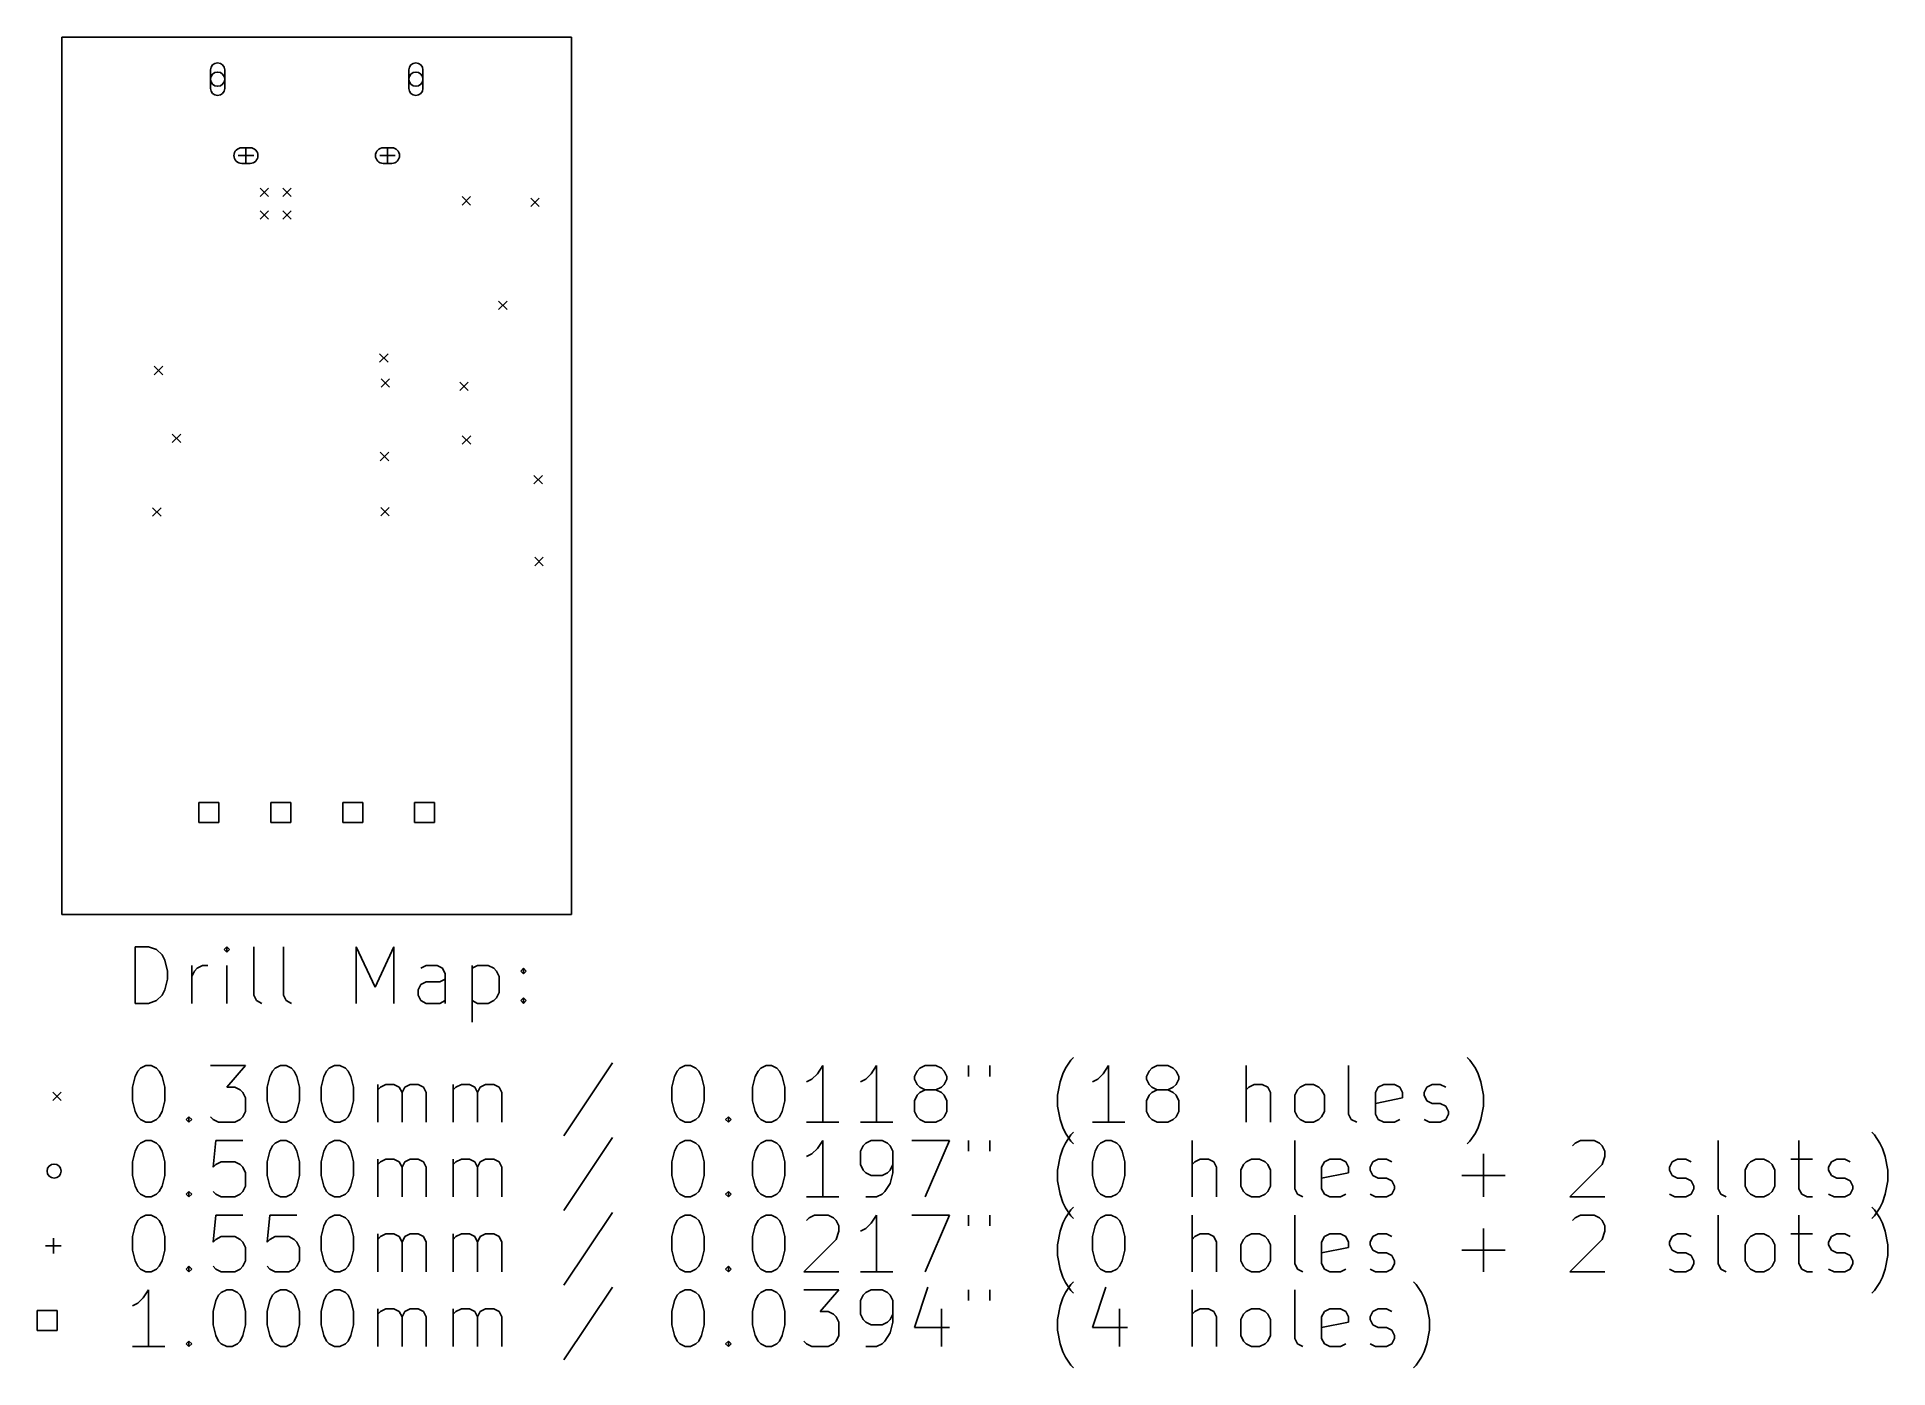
# Model space of a CAD drawing. Extents: x 129.1 to 194.5, y -107 to -60.
import ezdxf

# ---------------------------------------------------------------- set-up
doc = ezdxf.new("R2010")
doc.units = 0
doc.layers.add('BLACK', color=7, linetype='CONTINUOUS')

msp = doc.modelspace()

# ---------------------------------------------------------------- linework, layer by layer
at = {"layer": 'BLACK', "linetype": 'CONTINUOUS'}
for p, q in [((130, -60), (148, -60)), ((130, -91), (130, -60)), ((148, -60), (148, -91)), ((135.25, -61.165), (135.25, -61.815)), ((135.75, -61.815), (135.75, -61.165)), ((142.25, -61.165), (142.25, -61.815)), ((142.75, -61.815), (142.75, -61.165)), ((136.65, -63.915), (136.35, -63.915)), ((136.5, -63.915), (136.5, -64.465)), ((141.65, -63.915), (141.35, -63.915)), ((141.5, -63.915), (141.5, -64.465)), ((136.225, -64.19), (136.775, -64.19)), ((136.35, -64.465), (136.65, -64.465)), ((141.225, -64.19), (141.775, -64.19)), ((141.35, -64.465), (141.65, -64.465)), ((137, -65.34), (137.3, -65.64)), ((137.3, -65.34), (137, -65.64)), ((137.8, -65.34), (138.1, -65.64)), ((138.1, -65.34), (137.8, -65.64)), ((144.13, -65.64), (144.43, -65.94)), ((144.43, -65.64), (144.13, -65.94)), ((146.56, -65.69), (146.86, -65.99)), ((146.86, -65.69), (146.56, -65.99)), ((137, -66.14), (137.3, -66.44)), ((137.3, -66.14), (137, -66.44)), ((137.8, -66.14), (138.1, -66.44)), ((138.1, -66.14), (137.8, -66.44)), ((145.42, -69.33), (145.72, -69.63)), ((145.72, -69.33), (145.42, -69.63)), ((141.22, -71.19), (141.52, -71.49)), ((141.52, -71.19), (141.22, -71.49)), ((133.26, -71.63), (133.56, -71.93)), ((133.56, -71.63), (133.26, -71.93)), ((141.275, -72.075), (141.575, -72.375)), ((141.575, -72.075), (141.275, -72.375)), ((144.05, -72.19), (144.35, -72.49)), ((144.35, -72.19), (144.05, -72.49)), ((133.9, -74.03), (134.2, -74.33)), ((134.2, -74.03), (133.9, -74.33)), ((144.14, -74.09), (144.44, -74.39)), ((144.44, -74.09), (144.14, -74.39)), ((141.24, -74.67), (141.54, -74.97)), ((141.54, -74.67), (141.24, -74.97)), ((146.67, -75.49), (146.97, -75.79)), ((146.97, -75.49), (146.67, -75.79)), ((133.2, -76.63), (133.5, -76.93)), ((133.5, -76.63), (133.2, -76.93)), ((141.26, -76.62), (141.56, -76.92)), ((141.56, -76.62), (141.26, -76.92)), ((146.7, -78.38), (147, -78.68)), ((147, -78.38), (146.7, -78.68)), ((135.543557, -87.046443), (134.836443, -87.046443)), ((134.836443, -87.046443), (134.836443, -87.753557)), ((135.543557, -87.753557), (135.543557, -87.046443)), ((138.083557, -87.046443), (137.376443, -87.046443)), ((137.376443, -87.046443), (137.376443, -87.753557)), ((138.083557, -87.753557), (138.083557, -87.046443)), ((140.623557, -87.046443), (139.916443, -87.046443)), ((139.916443, -87.046443), (139.916443, -87.753557)), ((140.623557, -87.753557), (140.623557, -87.046443)), ((143.163557, -87.046443), (142.456443, -87.046443)), ((142.456443, -87.046443), (142.456443, -87.753557)), ((143.163557, -87.753557), (143.163557, -87.046443)), ((134.836443, -87.753557), (135.543557, -87.753557)), ((137.376443, -87.753557), (138.083557, -87.753557)), ((139.916443, -87.753557), (140.623557, -87.753557)), ((142.456443, -87.753557), (143.163557, -87.753557)), ((148, -91), (130, -91)), ((132.582768, -94.139838), (132.582768, -92.139838)), ((132.582768, -92.139838), (133.058958, -92.139838)), ((133.058958, -92.139838), (133.344673, -92.235076)), ((135.820863, -92.139838), (135.725625, -92.235076)), ((135.916101, -92.235076), (135.820863, -92.139838)), ((135.820863, -92.139838), (135.820863, -92.330314)), ((136.773244, -93.854123), (136.773244, -92.139838)), ((137.820863, -93.854123), (137.820863, -92.139838)), ((140.392292, -94.139838), (140.392292, -92.139838)), ((140.392292, -92.139838), (141.058959, -93.568409)), ((141.058959, -93.568409), (141.725625, -92.139838)), ((141.725625, -92.139838), (141.725625, -94.139838)), ((133.344673, -92.235076), (133.535149, -92.425552)), ((133.535149, -92.425552), (133.630387, -92.616028)), ((133.630387, -92.616028), (133.725625, -92.99698)), ((134.582768, -94.139838), (134.582768, -92.806504)), ((134.773244, -92.901742), (134.96372, -92.806504)), ((134.96372, -92.806504), (135.154197, -92.806504)), ((135.725625, -92.235076), (135.820863, -92.330314)), ((135.820863, -92.330314), (135.916101, -92.235076)), ((135.820863, -94.139838), (135.820863, -92.806504)), ((142.868482, -92.806504), (142.678006, -92.901742)), ((143.249435, -92.806504), (142.868482, -92.806504)), ((143.439911, -92.901742), (143.249435, -92.806504)), ((144.48753, -92.806504), (144.48753, -94.806504)), ((144.48753, -92.901742), (144.678006, -92.806504)), ((144.678006, -92.806504), (145.058959, -92.806504)), ((145.058959, -92.806504), (145.249435, -92.901742)), ((133.725625, -93.282695), (133.630387, -93.663647)), ((133.725625, -92.99698), (133.725625, -93.282695)), ((134.582768, -93.187457), (134.678006, -92.99698)), ((134.678006, -92.99698), (134.773244, -92.901742)), ((142.582768, -93.663647), (142.678006, -93.473171)), ((142.678006, -93.473171), (142.868482, -93.377933)), ((142.868482, -93.377933), (143.344673, -93.377933)), ((143.344673, -93.377933), (143.535149, -93.282695)), ((143.535149, -93.092219), (143.439911, -92.901742)), ((143.535149, -94.139838), (143.535149, -93.092219)), ((145.249435, -92.901742), (145.344673, -92.99698)), ((145.344673, -92.99698), (145.439911, -93.187457)), ((145.439911, -93.187457), (145.439911, -93.758885)), ((146.201816, -92.99698), (146.297054, -92.901742)), ((146.297054, -93.092219), (146.201816, -92.99698)), ((146.297054, -92.901742), (146.392292, -92.99698)), ((146.297054, -92.901742), (146.297054, -93.092219)), ((146.392292, -92.99698), (146.297054, -93.092219)), ((133.344673, -94.0446), (133.058958, -94.139838)), ((133.535149, -93.854123), (133.344673, -94.0446)), ((133.630387, -93.663647), (133.535149, -93.854123)), ((136.868482, -94.0446), (136.773244, -93.854123)), ((137.058958, -94.139838), (136.868482, -94.0446)), ((137.916101, -94.0446), (137.820863, -93.854123)), ((138.106577, -94.139838), (137.916101, -94.0446)), ((142.582768, -93.854123), (142.582768, -93.663647)), ((142.678006, -94.0446), (142.582768, -93.854123)), ((142.868482, -94.139838), (142.678006, -94.0446)), ((143.535149, -94.0446), (143.344673, -94.139838)), ((144.678006, -94.139838), (144.48753, -94.0446)), ((145.249435, -94.0446), (145.058959, -94.139838)), ((145.344673, -93.949361), (145.249435, -94.0446)), ((145.439911, -93.758885), (145.344673, -93.949361)), ((146.201816, -94.0446), (146.297054, -93.949361)), ((146.297054, -94.139838), (146.201816, -94.0446)), ((146.297054, -93.949361), (146.392292, -94.0446)), ((146.297054, -93.949361), (146.297054, -94.139838)), ((146.392292, -94.0446), (146.297054, -94.139838)), ((133.058958, -94.139838), (132.582768, -94.139838)), ((143.344673, -94.139838), (142.868482, -94.139838)), ((145.058959, -94.139838), (144.678006, -94.139838)), ((165.63039, -96.149361), (165.725629, -96.054123)), ((179.72563, -96.149361), (179.630392, -96.054123)), ((132.48753, -97.101742), (132.582768, -96.72079)), ((132.582768, -96.72079), (132.678006, -96.530314)), ((132.678006, -96.530314), (132.773244, -96.435076)), ((132.773244, -96.435076), (132.96372, -96.339838)), ((132.96372, -96.339838), (133.154197, -96.339838)), ((133.154197, -96.339838), (133.344673, -96.435076)), ((133.344673, -96.435076), (133.439911, -96.530314)), ((133.439911, -96.530314), (133.535149, -96.72079)), ((133.535149, -96.72079), (133.630387, -97.101742)), ((135.249435, -96.339838), (136.48753, -96.339838)), ((136.48753, -96.339838), (135.820863, -97.101742)), ((137.249435, -97.101742), (137.344673, -96.72079)), ((137.344673, -96.72079), (137.439911, -96.530314)), ((137.439911, -96.530314), (137.535149, -96.435076)), ((137.535149, -96.435076), (137.725625, -96.339838)), ((137.725625, -96.339838), (137.916102, -96.339838)), ((137.916102, -96.339838), (138.106578, -96.435076)), ((138.106578, -96.435076), (138.201816, -96.530314)), ((138.201816, -96.530314), (138.297054, -96.72079)), ((138.297054, -96.72079), (138.392292, -97.101742)), ((139.154197, -97.101742), (139.249435, -96.72079)), ((139.249435, -96.72079), (139.344673, -96.530314)), ((139.344673, -96.530314), (139.439911, -96.435076)), ((139.439911, -96.435076), (139.630387, -96.339838)), ((139.630387, -96.339838), (139.820864, -96.339838)), ((139.820864, -96.339838), (140.01134, -96.435076)), ((140.01134, -96.435076), (140.106578, -96.530314)), ((140.106578, -96.530314), (140.201816, -96.72079)), ((140.201816, -96.72079), (140.297054, -97.101742)), ((149.439912, -96.2446), (147.725627, -98.816028)), ((151.535151, -97.101742), (151.630389, -96.72079)), ((151.630389, -96.72079), (151.725627, -96.530314)), ((151.725627, -96.530314), (151.820865, -96.435076)), ((151.820865, -96.435076), (152.011341, -96.339838)), ((152.011341, -96.339838), (152.201818, -96.339838)), ((152.201818, -96.339838), (152.392294, -96.435076)), ((152.392294, -96.435076), (152.487532, -96.530314)), ((152.487532, -96.530314), (152.58277, -96.72079)), ((152.58277, -96.72079), (152.678008, -97.101742)), ((154.392294, -97.101742), (154.487532, -96.72079)), ((154.487532, -96.72079), (154.58277, -96.530314)), ((154.58277, -96.530314), (154.678008, -96.435076)), ((154.678008, -96.435076), (154.868484, -96.339838)), ((154.868484, -96.339838), (155.058961, -96.339838)), ((155.058961, -96.339838), (155.249437, -96.435076)), ((155.249437, -96.435076), (155.344675, -96.530314)), ((155.344675, -96.530314), (155.439913, -96.72079)), ((155.439913, -96.72079), (155.535151, -97.101742)), ((156.678008, -96.625552), (156.487532, -96.816028)), ((156.868484, -96.339838), (156.678008, -96.625552)), ((156.868484, -98.339838), (156.868484, -96.339838)), ((158.58277, -96.625552), (158.392294, -96.816028)), ((158.773246, -96.339838), (158.58277, -96.625552)), ((158.773246, -98.339838), (158.773246, -96.339838)), ((160.10658, -96.72079), (160.201818, -96.530314)), ((160.10658, -96.816028), (160.10658, -96.72079)), ((160.201818, -96.530314), (160.297056, -96.435076)), ((160.297056, -96.435076), (160.487532, -96.339838)), ((160.487532, -96.339838), (160.868485, -96.339838)), ((160.868485, -96.339838), (161.058961, -96.435076)), ((161.058961, -96.435076), (161.154199, -96.530314)), ((161.154199, -96.530314), (161.249437, -96.72079)), ((161.249437, -96.72079), (161.249437, -96.816028)), ((162.011342, -96.339838), (162.011342, -96.72079)), ((162.773247, -96.339838), (162.773247, -96.72079)), ((165.249438, -96.911266), (165.344676, -96.625552)), ((165.344676, -96.625552), (165.439914, -96.435076)), ((165.439914, -96.435076), (165.63039, -96.149361)), ((166.773247, -96.625552), (166.582771, -96.816028)), ((166.963723, -96.339838), (166.773247, -96.625552)), ((166.963723, -98.339838), (166.963723, -96.339838)), ((168.297057, -96.72079), (168.392295, -96.530314)), ((168.297057, -96.816028), (168.297057, -96.72079)), ((168.392295, -96.530314), (168.487533, -96.435076)), ((168.487533, -96.435076), (168.678009, -96.339838)), ((168.678009, -96.339838), (169.058962, -96.339838)), ((169.058962, -96.339838), (169.249438, -96.435076)), ((169.249438, -96.435076), (169.344676, -96.530314)), ((169.344676, -96.530314), (169.439914, -96.72079)), ((169.439914, -96.72079), (169.439914, -96.816028)), ((171.820867, -98.339838), (171.820867, -96.339838)), ((175.439915, -98.054123), (175.439915, -96.339838)), ((179.916106, -96.435076), (179.72563, -96.149361)), ((180.011344, -96.625552), (179.916106, -96.435076)), ((180.106582, -96.911266), (180.011344, -96.625552)), ((129.675, -97.275), (129.975, -97.575)), ((129.975, -97.275), (129.675, -97.575)), ((132.48753, -97.577933), (132.48753, -97.101742)), ((133.630387, -97.101742), (133.630387, -97.577933)), ((135.820863, -97.101742), (136.106578, -97.101742)), ((136.106578, -97.101742), (136.297054, -97.19698)), ((136.297054, -97.19698), (136.392292, -97.292219)), ((136.392292, -97.292219), (136.48753, -97.482695)), ((137.249435, -97.577933), (137.249435, -97.101742)), ((138.392292, -97.101742), (138.392292, -97.577933)), ((139.154197, -97.577933), (139.154197, -97.101742)), ((140.297054, -97.101742), (140.297054, -97.577933)), ((141.154197, -98.339838), (141.154197, -97.006504)), ((141.154197, -97.19698), (141.249435, -97.101742)), ((141.249435, -97.101742), (141.439911, -97.006504)), ((141.439911, -97.006504), (141.725626, -97.006504)), ((141.725626, -97.006504), (141.916102, -97.101742)), ((141.916102, -97.101742), (142.01134, -97.292219)), ((142.01134, -97.292219), (142.106578, -97.101742)), ((142.01134, -97.292219), (142.01134, -98.339838)), ((142.106578, -97.101742), (142.297054, -97.006504)), ((142.297054, -97.006504), (142.582768, -97.006504)), ((142.582768, -97.006504), (142.773245, -97.101742)), ((142.773245, -97.101742), (142.868483, -97.292219)), ((142.868483, -97.292219), (142.868483, -98.339838)), ((143.820864, -98.339838), (143.820864, -97.006504)), ((143.820864, -97.19698), (143.916102, -97.101742)), ((143.916102, -97.101742), (144.106578, -97.006504)), ((144.106578, -97.006504), (144.392293, -97.006504)), ((144.392293, -97.006504), (144.582769, -97.101742)), ((144.582769, -97.101742), (144.678007, -97.292219)), ((144.678007, -97.292219), (144.773245, -97.101742)), ((144.678007, -97.292219), (144.678007, -98.339838)), ((144.773245, -97.101742), (144.963721, -97.006504)), ((144.963721, -97.006504), (145.249435, -97.006504)), ((145.249435, -97.006504), (145.439912, -97.101742)), ((145.439912, -97.101742), (145.53515, -97.292219)), ((145.53515, -97.292219), (145.53515, -98.339838)), ((151.535151, -97.577933), (151.535151, -97.101742)), ((152.678008, -97.101742), (152.678008, -97.577933)), ((154.392294, -97.577933), (154.392294, -97.101742)), ((155.535151, -97.101742), (155.535151, -97.577933)), ((156.487532, -96.816028), (156.297056, -96.911266)), ((158.392294, -96.816028), (158.201818, -96.911266)), ((160.201818, -97.006504), (160.10658, -96.816028)), ((160.201818, -97.387457), (160.10658, -97.577933)), ((160.297056, -97.101742), (160.201818, -97.006504)), ((160.297056, -97.292219), (160.201818, -97.387457)), ((160.487532, -97.19698), (160.297056, -97.101742)), ((160.487532, -97.19698), (160.297056, -97.292219)), ((160.868485, -97.19698), (160.487532, -97.19698)), ((161.058961, -97.101742), (160.868485, -97.19698)), ((161.058961, -97.292219), (160.868485, -97.19698)), ((161.154199, -97.006504), (161.058961, -97.101742)), ((161.154199, -97.387457), (161.058961, -97.292219)), ((161.249437, -96.816028), (161.154199, -97.006504)), ((161.249437, -97.577933), (161.154199, -97.387457)), ((165.1542, -97.387457), (165.249438, -96.911266)), ((165.1542, -97.768409), (165.1542, -97.387457)), ((166.582771, -96.816028), (166.392295, -96.911266)), ((168.392295, -97.006504), (168.297057, -96.816028)), ((168.392295, -97.387457), (168.297057, -97.577933)), ((168.487533, -97.101742), (168.392295, -97.006504)), ((168.487533, -97.292219), (168.392295, -97.387457)), ((168.678009, -97.19698), (168.487533, -97.101742)), ((168.678009, -97.19698), (168.487533, -97.292219)), ((169.058962, -97.19698), (168.678009, -97.19698)), ((169.249438, -97.101742), (169.058962, -97.19698)), ((169.249438, -97.292219), (169.058962, -97.19698)), ((169.344676, -97.006504), (169.249438, -97.101742)), ((169.344676, -97.387457), (169.249438, -97.292219)), ((169.439914, -96.816028), (169.344676, -97.006504)), ((169.439914, -97.577933), (169.344676, -97.387457)), ((171.916105, -97.101742), (171.820867, -97.19698)), ((172.106581, -97.006504), (171.916105, -97.101742)), ((172.392296, -97.006504), (172.106581, -97.006504)), ((172.582772, -97.101742), (172.392296, -97.006504)), ((172.67801, -97.292219), (172.582772, -97.101742)), ((172.67801, -98.339838), (172.67801, -97.292219)), ((173.535153, -97.387457), (173.630391, -97.19698)), ((173.535153, -97.958885), (173.535153, -97.387457)), ((173.630391, -97.19698), (173.725629, -97.101742)), ((173.725629, -97.101742), (173.916105, -97.006504)), ((173.916105, -97.006504), (174.20182, -97.006504)), ((174.20182, -97.006504), (174.392296, -97.101742)), ((174.392296, -97.101742), (174.487534, -97.19698)), ((174.487534, -97.19698), (174.582772, -97.387457)), ((174.582772, -97.387457), (174.582772, -97.958885)), ((176.392296, -97.292219), (176.487534, -97.101742)), ((176.392296, -98.054123), (176.392296, -97.292219)), ((176.487534, -97.101742), (176.67801, -97.006504)), ((176.67801, -97.006504), (177.058963, -97.006504)), ((177.058963, -97.006504), (177.249439, -97.101742)), ((177.249439, -97.101742), (177.344677, -97.292219)), ((177.344677, -97.292219), (177.344677, -97.482695)), ((178.106582, -97.292219), (178.20182, -97.101742)), ((178.106582, -97.387457), (178.106582, -97.292219)), ((178.20182, -97.577933), (178.106582, -97.387457)), ((178.20182, -97.101742), (178.392296, -97.006504)), ((178.392296, -97.006504), (178.67801, -97.006504)), ((178.67801, -97.006504), (178.868487, -97.101742)), ((180.20182, -97.387457), (180.106582, -96.911266)), ((180.20182, -97.768409), (180.20182, -97.387457)), ((132.582768, -97.958885), (132.48753, -97.577933)), ((132.678006, -98.149361), (132.582768, -97.958885)), ((133.535149, -97.958885), (133.439911, -98.149361)), ((133.630387, -97.577933), (133.535149, -97.958885)), ((136.48753, -97.958885), (136.392292, -98.149361)), ((136.48753, -97.482695), (136.48753, -97.958885)), ((137.344673, -97.958885), (137.249435, -97.577933)), ((137.439911, -98.149361), (137.344673, -97.958885)), ((138.297054, -97.958885), (138.201816, -98.149361)), ((138.392292, -97.577933), (138.297054, -97.958885)), ((139.249435, -97.958885), (139.154197, -97.577933)), ((139.344673, -98.149361), (139.249435, -97.958885)), ((140.201816, -97.958885), (140.106578, -98.149361)), ((140.297054, -97.577933), (140.201816, -97.958885)), ((151.630389, -97.958885), (151.535151, -97.577933)), ((151.725627, -98.149361), (151.630389, -97.958885)), ((152.58277, -97.958885), (152.487532, -98.149361)), ((152.678008, -97.577933), (152.58277, -97.958885)), ((154.487532, -97.958885), (154.392294, -97.577933)), ((154.58277, -98.149361), (154.487532, -97.958885)), ((155.439913, -97.958885), (155.344675, -98.149361)), ((155.535151, -97.577933), (155.439913, -97.958885)), ((160.10658, -97.577933), (160.10658, -97.958885)), ((160.10658, -97.958885), (160.201818, -98.149361)), ((161.154199, -98.149361), (161.249437, -97.958885)), ((161.249437, -97.958885), (161.249437, -97.577933)), ((165.249438, -98.2446), (165.1542, -97.768409)), ((168.297057, -97.577933), (168.297057, -97.958885)), ((168.297057, -97.958885), (168.392295, -98.149361)), ((169.344676, -98.149361), (169.439914, -97.958885)), ((169.439914, -97.958885), (169.439914, -97.577933)), ((173.630391, -98.149361), (173.535153, -97.958885)), ((174.582772, -97.958885), (174.487534, -98.149361)), ((177.344677, -97.482695), (176.392296, -97.673171)), ((178.392296, -97.673171), (178.20182, -97.577933)), ((178.67801, -97.673171), (178.392296, -97.673171)), ((178.868487, -97.768409), (178.67801, -97.673171)), ((178.963725, -97.958885), (178.868487, -97.768409)), ((178.963725, -98.054123), (178.963725, -97.958885)), ((180.106582, -98.2446), (180.20182, -97.768409)), ((132.773244, -98.2446), (132.678006, -98.149361)), ((132.96372, -98.339838), (132.773244, -98.2446)), ((133.154197, -98.339838), (132.96372, -98.339838)), ((133.344673, -98.2446), (133.154197, -98.339838)), ((133.439911, -98.149361), (133.344673, -98.2446)), ((134.392292, -98.2446), (134.48753, -98.149361)), ((134.48753, -98.339838), (134.392292, -98.2446)), ((134.48753, -98.149361), (134.582768, -98.2446)), ((134.48753, -98.149361), (134.48753, -98.339838)), ((134.582768, -98.2446), (134.48753, -98.339838)), ((135.344673, -98.2446), (135.249435, -98.149361)), ((135.535149, -98.339838), (135.344673, -98.2446)), ((136.106578, -98.339838), (135.535149, -98.339838)), ((136.297054, -98.2446), (136.106578, -98.339838)), ((136.392292, -98.149361), (136.297054, -98.2446)), ((137.535149, -98.2446), (137.439911, -98.149361)), ((137.725625, -98.339838), (137.535149, -98.2446)), ((137.916102, -98.339838), (137.725625, -98.339838)), ((138.106578, -98.2446), (137.916102, -98.339838)), ((138.201816, -98.149361), (138.106578, -98.2446)), ((139.439911, -98.2446), (139.344673, -98.149361)), ((139.630387, -98.339838), (139.439911, -98.2446)), ((139.820864, -98.339838), (139.630387, -98.339838)), ((140.01134, -98.2446), (139.820864, -98.339838)), ((140.106578, -98.149361), (140.01134, -98.2446)), ((151.820865, -98.2446), (151.725627, -98.149361)), ((152.011341, -98.339838), (151.820865, -98.2446)), ((152.201818, -98.339838), (152.011341, -98.339838)), ((152.392294, -98.2446), (152.201818, -98.339838)), ((152.487532, -98.149361), (152.392294, -98.2446)), ((153.439913, -98.2446), (153.535151, -98.149361)), ((153.535151, -98.339838), (153.439913, -98.2446)), ((153.535151, -98.149361), (153.630389, -98.2446)), ((153.535151, -98.149361), (153.535151, -98.339838)), ((153.630389, -98.2446), (153.535151, -98.339838)), ((154.678008, -98.2446), (154.58277, -98.149361)), ((154.868484, -98.339838), (154.678008, -98.2446)), ((155.058961, -98.339838), (154.868484, -98.339838)), ((155.249437, -98.2446), (155.058961, -98.339838)), ((155.344675, -98.149361), (155.249437, -98.2446)), ((157.439913, -98.339838), (156.297056, -98.339838)), ((159.344675, -98.339838), (158.201818, -98.339838)), ((160.201818, -98.149361), (160.297056, -98.2446)), ((160.297056, -98.2446), (160.487532, -98.339838)), ((160.487532, -98.339838), (160.868485, -98.339838)), ((160.868485, -98.339838), (161.058961, -98.2446)), ((161.058961, -98.2446), (161.154199, -98.149361)), ((165.344676, -98.530314), (165.249438, -98.2446)), ((165.439914, -98.72079), (165.344676, -98.530314)), ((165.63039, -98.789361), (165.725629, -98.694123)), ((167.535152, -98.339838), (166.392295, -98.339838)), ((168.392295, -98.149361), (168.487533, -98.2446)), ((168.487533, -98.2446), (168.678009, -98.339838)), ((168.678009, -98.339838), (169.058962, -98.339838)), ((169.058962, -98.339838), (169.249438, -98.2446)), ((169.249438, -98.2446), (169.344676, -98.149361)), ((173.725629, -98.2446), (173.630391, -98.149361)), ((173.916105, -98.339838), (173.725629, -98.2446)), ((174.20182, -98.339838), (173.916105, -98.339838)), ((174.392296, -98.2446), (174.20182, -98.339838)), ((174.487534, -98.149361), (174.392296, -98.2446)), ((175.535153, -98.2446), (175.439915, -98.054123)), ((175.725629, -98.339838), (175.535153, -98.2446)), ((176.487534, -98.2446), (176.392296, -98.054123)), ((176.67801, -98.339838), (176.487534, -98.2446)), ((177.058963, -98.339838), (176.67801, -98.339838)), ((177.249439, -98.2446), (177.058963, -98.339838)), ((178.106582, -98.2446), (178.297058, -98.339838)), ((178.297058, -98.339838), (178.67801, -98.339838)), ((178.67801, -98.339838), (178.868487, -98.2446)), ((178.868487, -98.2446), (178.963725, -98.054123)), ((179.916106, -98.72079), (180.011344, -98.530314)), ((180.011344, -98.530314), (180.106582, -98.2446)), ((194.011346, -98.789361), (193.916108, -98.694123)), ((132.582768, -99.36079), (132.678006, -99.170314)), ((132.678006, -99.170314), (132.773244, -99.075076)), ((132.773244, -99.075076), (132.96372, -98.979838)), ((132.96372, -98.979838), (133.154197, -98.979838)), ((133.154197, -98.979838), (133.344673, -99.075076)), ((133.344673, -99.075076), (133.439911, -99.170314)), ((133.439911, -99.170314), (133.535149, -99.36079)), ((135.439911, -98.979838), (135.344673, -99.932219)), ((136.392292, -98.979838), (135.439911, -98.979838)), ((137.344673, -99.36079), (137.439911, -99.170314)), ((137.439911, -99.170314), (137.535149, -99.075076)), ((137.535149, -99.075076), (137.725625, -98.979838)), ((137.725625, -98.979838), (137.916102, -98.979838)), ((137.916102, -98.979838), (138.106578, -99.075076)), ((138.106578, -99.075076), (138.201816, -99.170314)), ((138.201816, -99.170314), (138.297054, -99.36079)), ((139.249435, -99.36079), (139.344673, -99.170314)), ((139.344673, -99.170314), (139.439911, -99.075076)), ((139.439911, -99.075076), (139.630387, -98.979838)), ((139.630387, -98.979838), (139.820864, -98.979838)), ((139.820864, -98.979838), (140.01134, -99.075076)), ((140.01134, -99.075076), (140.106578, -99.170314)), ((140.106578, -99.170314), (140.201816, -99.36079)), ((149.439912, -98.8846), (147.725627, -101.456028)), ((151.630389, -99.36079), (151.725627, -99.170314)), ((151.725627, -99.170314), (151.820865, -99.075076)), ((151.820865, -99.075076), (152.011341, -98.979838)), ((152.011341, -98.979838), (152.201818, -98.979838)), ((152.201818, -98.979838), (152.392294, -99.075076)), ((152.392294, -99.075076), (152.487532, -99.170314)), ((152.487532, -99.170314), (152.58277, -99.36079)), ((154.487532, -99.36079), (154.58277, -99.170314)), ((154.58277, -99.170314), (154.678008, -99.075076)), ((154.678008, -99.075076), (154.868484, -98.979838)), ((154.868484, -98.979838), (155.058961, -98.979838)), ((155.058961, -98.979838), (155.249437, -99.075076)), ((155.249437, -99.075076), (155.344675, -99.170314)), ((155.344675, -99.170314), (155.439913, -99.36079)), ((156.678008, -99.265552), (156.487532, -99.456028)), ((156.868484, -98.979838), (156.678008, -99.265552)), ((156.868484, -100.979838), (156.868484, -98.979838)), ((158.297056, -99.170314), (158.201818, -99.36079)), ((158.392294, -99.075076), (158.297056, -99.170314)), ((158.58277, -98.979838), (158.392294, -99.075076)), ((158.963723, -98.979838), (158.58277, -98.979838)), ((159.154199, -99.075076), (158.963723, -98.979838)), ((159.249437, -99.170314), (159.154199, -99.075076)), ((159.344675, -99.36079), (159.249437, -99.170314)), ((160.011342, -98.979838), (161.344675, -98.979838)), ((161.344675, -98.979838), (160.487532, -100.979838)), ((162.011342, -98.979838), (162.011342, -99.36079)), ((162.773247, -98.979838), (162.773247, -99.36079)), ((165.249438, -99.551266), (165.344676, -99.265552)), ((165.344676, -99.265552), (165.439914, -99.075076)), ((165.63039, -99.006504), (165.439914, -98.72079)), ((165.439914, -99.075076), (165.63039, -98.789361)), ((165.725629, -99.101742), (165.63039, -99.006504)), ((166.487533, -99.36079), (166.582771, -99.170314)), ((166.582771, -99.170314), (166.678009, -99.075076)), ((166.678009, -99.075076), (166.868485, -98.979838)), ((166.868485, -98.979838), (167.058962, -98.979838)), ((167.058962, -98.979838), (167.249438, -99.075076)), ((167.249438, -99.075076), (167.344676, -99.170314)), ((167.344676, -99.170314), (167.439914, -99.36079)), ((169.916105, -100.979838), (169.916105, -98.979838)), ((173.535153, -100.694123), (173.535153, -98.979838)), ((179.630392, -99.101742), (179.72563, -99.006504)), ((179.72563, -99.006504), (179.916106, -98.72079)), ((183.344678, -99.170314), (183.439916, -99.075076)), ((183.439916, -99.075076), (183.630392, -98.979838)), ((183.630392, -98.979838), (184.106583, -98.979838)), ((184.106583, -98.979838), (184.297059, -99.075076)), ((184.297059, -99.075076), (184.392297, -99.170314)), ((184.392297, -99.170314), (184.487535, -99.36079)), ((188.487536, -100.694123), (188.487536, -98.979838)), ((191.344679, -98.979838), (191.344679, -100.694123)), ((194.201822, -99.075076), (194.011346, -98.789361)), ((194.29706, -99.265552), (194.201822, -99.075076)), ((194.392298, -99.551266), (194.29706, -99.265552)), ((132.48753, -99.741742), (132.582768, -99.36079)), ((132.48753, -100.217933), (132.48753, -99.741742)), ((133.535149, -99.36079), (133.630387, -99.741742)), ((133.630387, -99.741742), (133.630387, -100.217933)), ((135.344673, -99.932219), (135.439911, -99.83698)), ((135.439911, -99.83698), (135.630387, -99.741742)), ((135.630387, -99.741742), (136.106578, -99.741742)), ((136.106578, -99.741742), (136.297054, -99.83698)), ((136.297054, -99.83698), (136.392292, -99.932219)), ((136.392292, -99.932219), (136.48753, -100.122695)), ((137.249435, -99.741742), (137.344673, -99.36079)), ((137.249435, -100.217933), (137.249435, -99.741742)), ((138.297054, -99.36079), (138.392292, -99.741742)), ((138.392292, -99.741742), (138.392292, -100.217933)), ((139.154197, -99.741742), (139.249435, -99.36079)), ((139.154197, -100.217933), (139.154197, -99.741742)), ((140.201816, -99.36079), (140.297054, -99.741742)), ((140.297054, -99.741742), (140.297054, -100.217933)), ((141.154197, -100.979838), (141.154197, -99.646504)), ((141.154197, -99.83698), (141.249435, -99.741742)), ((141.249435, -99.741742), (141.439911, -99.646504)), ((141.439911, -99.646504), (141.725626, -99.646504)), ((141.725626, -99.646504), (141.916102, -99.741742)), ((141.916102, -99.741742), (142.01134, -99.932219)), ((142.01134, -99.932219), (142.106578, -99.741742)), ((142.01134, -99.932219), (142.01134, -100.979838)), ((142.106578, -99.741742), (142.297054, -99.646504)), ((142.297054, -99.646504), (142.582768, -99.646504)), ((142.582768, -99.646504), (142.773245, -99.741742)), ((142.773245, -99.741742), (142.868483, -99.932219)), ((142.868483, -99.932219), (142.868483, -100.979838)), ((143.820864, -100.979838), (143.820864, -99.646504)), ((143.820864, -99.83698), (143.916102, -99.741742)), ((143.916102, -99.741742), (144.106578, -99.646504)), ((144.106578, -99.646504), (144.392293, -99.646504)), ((144.392293, -99.646504), (144.582769, -99.741742)), ((144.582769, -99.741742), (144.678007, -99.932219)), ((144.678007, -99.932219), (144.773245, -99.741742)), ((144.678007, -99.932219), (144.678007, -100.979838)), ((144.773245, -99.741742), (144.963721, -99.646504)), ((144.963721, -99.646504), (145.249435, -99.646504)), ((145.249435, -99.646504), (145.439912, -99.741742)), ((145.439912, -99.741742), (145.53515, -99.932219)), ((145.53515, -99.932219), (145.53515, -100.979838)), ((151.535151, -99.741742), (151.630389, -99.36079)), ((151.535151, -100.217933), (151.535151, -99.741742)), ((152.58277, -99.36079), (152.678008, -99.741742)), ((152.678008, -99.741742), (152.678008, -100.217933)), ((154.392294, -99.741742), (154.487532, -99.36079)), ((154.392294, -100.217933), (154.392294, -99.741742)), ((155.439913, -99.36079), (155.535151, -99.741742)), ((155.535151, -99.741742), (155.535151, -100.217933)), ((156.487532, -99.456028), (156.297056, -99.551266)), ((158.201818, -99.36079), (158.201818, -99.83698)), ((158.201818, -99.83698), (158.297056, -100.027457)), ((159.249437, -100.027457), (159.344675, -99.83698)), ((159.344675, -100.122695), (159.344675, -99.36079)), ((165.1542, -100.027457), (165.249438, -99.551266)), ((166.392295, -99.741742), (166.487533, -99.36079)), ((166.392295, -100.217933), (166.392295, -99.741742)), ((167.439914, -99.36079), (167.535152, -99.741742)), ((167.535152, -99.741742), (167.535152, -100.217933)), ((170.011343, -99.741742), (169.916105, -99.83698)), ((170.201819, -99.646504), (170.011343, -99.741742)), ((170.487534, -99.646504), (170.201819, -99.646504)), ((170.67801, -99.741742), (170.487534, -99.646504)), ((170.773248, -99.932219), (170.67801, -99.741742)), ((170.773248, -100.979838), (170.773248, -99.932219)), ((171.630391, -100.027457), (171.725629, -99.83698)), ((171.725629, -99.83698), (171.820867, -99.741742)), ((171.820867, -99.741742), (172.011343, -99.646504)), ((172.011343, -99.646504), (172.297058, -99.646504)), ((172.297058, -99.646504), (172.487534, -99.741742)), ((172.487534, -99.741742), (172.582772, -99.83698)), ((172.582772, -99.83698), (172.67801, -100.027457)), ((174.487534, -99.932219), (174.582772, -99.741742)), ((174.487534, -100.694123), (174.487534, -99.932219)), ((174.582772, -99.741742), (174.773248, -99.646504)), ((174.773248, -99.646504), (175.154201, -99.646504)), ((175.154201, -99.646504), (175.344677, -99.741742)), ((175.344677, -99.741742), (175.439915, -99.932219)), ((175.439915, -99.932219), (175.439915, -100.122695)), ((176.20182, -99.932219), (176.297058, -99.741742)), ((176.20182, -100.027457), (176.20182, -99.932219)), ((176.297058, -99.741742), (176.487534, -99.646504)), ((176.487534, -99.646504), (176.773248, -99.646504)), ((176.773248, -99.646504), (176.963725, -99.741742)), ((180.201821, -100.979838), (180.201821, -99.456028)), ((184.392297, -99.83698), (183.24944, -100.979838)), ((184.487535, -99.551266), (184.392297, -99.83698)), ((184.487535, -99.36079), (184.487535, -99.551266)), ((186.77325, -99.932219), (186.868488, -99.741742)), ((186.77325, -100.027457), (186.77325, -99.932219)), ((186.868488, -99.741742), (187.058964, -99.646504)), ((187.058964, -99.646504), (187.344678, -99.646504)), ((187.344678, -99.646504), (187.535155, -99.741742)), ((189.439917, -100.027457), (189.535155, -99.83698)), ((189.535155, -99.83698), (189.630393, -99.741742)), ((189.630393, -99.741742), (189.820869, -99.646504)), ((189.820869, -99.646504), (190.106584, -99.646504)), ((190.106584, -99.646504), (190.29706, -99.741742)), ((190.29706, -99.741742), (190.392298, -99.83698)), ((190.392298, -99.83698), (190.487536, -100.027457)), ((191.058965, -99.646504), (191.820869, -99.646504)), ((192.392298, -99.932219), (192.487536, -99.741742)), ((192.392298, -100.027457), (192.392298, -99.932219)), ((192.487536, -99.741742), (192.678012, -99.646504)), ((192.678012, -99.646504), (192.963726, -99.646504)), ((192.963726, -99.646504), (193.154203, -99.741742)), ((194.487536, -100.027457), (194.392298, -99.551266)), ((132.582768, -100.598885), (132.48753, -100.217933)), ((132.678006, -100.789361), (132.582768, -100.598885)), ((133.535149, -100.598885), (133.439911, -100.789361)), ((133.630387, -100.217933), (133.535149, -100.598885)), ((136.48753, -100.598885), (136.392292, -100.789361)), ((136.48753, -100.122695), (136.48753, -100.598885)), ((137.344673, -100.598885), (137.249435, -100.217933)), ((137.439911, -100.789361), (137.344673, -100.598885)), ((138.297054, -100.598885), (138.201816, -100.789361)), ((138.392292, -100.217933), (138.297054, -100.598885)), ((139.249435, -100.598885), (139.154197, -100.217933)), ((139.344673, -100.789361), (139.249435, -100.598885)), ((140.201816, -100.598885), (140.106578, -100.789361)), ((140.297054, -100.217933), (140.201816, -100.598885)), ((151.630389, -100.598885), (151.535151, -100.217933)), ((151.725627, -100.789361), (151.630389, -100.598885)), ((152.58277, -100.598885), (152.487532, -100.789361)), ((152.678008, -100.217933), (152.58277, -100.598885)), ((154.487532, -100.598885), (154.392294, -100.217933)), ((154.58277, -100.789361), (154.487532, -100.598885)), ((155.439913, -100.598885), (155.344675, -100.789361)), ((155.535151, -100.217933), (155.439913, -100.598885)), ((158.297056, -100.027457), (158.392294, -100.122695)), ((158.392294, -100.122695), (158.58277, -100.217933)), ((158.58277, -100.217933), (158.963723, -100.217933)), ((158.963723, -100.217933), (159.154199, -100.122695)), ((159.058961, -100.789361), (159.249437, -100.503647)), ((159.154199, -100.122695), (159.249437, -100.027457)), ((159.249437, -100.503647), (159.344675, -100.122695)), ((165.1542, -100.408409), (165.1542, -100.027457)), ((165.249438, -100.8846), (165.1542, -100.408409)), ((166.487533, -100.598885), (166.392295, -100.217933)), ((166.582771, -100.789361), (166.487533, -100.598885)), ((167.439914, -100.598885), (167.344676, -100.789361)), ((167.535152, -100.217933), (167.439914, -100.598885)), ((171.630391, -100.598885), (171.630391, -100.027457)), ((171.725629, -100.789361), (171.630391, -100.598885)), ((172.67801, -100.598885), (172.582772, -100.789361)), ((172.67801, -100.027457), (172.67801, -100.598885)), ((175.439915, -100.122695), (174.487534, -100.313171)), ((176.297058, -100.217933), (176.20182, -100.027457)), ((176.487534, -100.313171), (176.297058, -100.217933)), ((176.773248, -100.313171), (176.487534, -100.313171)), ((176.963725, -100.408409), (176.773248, -100.313171)), ((177.058963, -100.598885), (176.963725, -100.408409)), ((177.058963, -100.694123), (177.058963, -100.598885)), ((179.439916, -100.217933), (180.963726, -100.217933)), ((186.868488, -100.217933), (186.77325, -100.027457)), ((187.058964, -100.313171), (186.868488, -100.217933)), ((187.344678, -100.313171), (187.058964, -100.313171)), ((187.535155, -100.408409), (187.344678, -100.313171)), ((187.630393, -100.598885), (187.535155, -100.408409)), ((187.630393, -100.694123), (187.630393, -100.598885)), ((189.439917, -100.598885), (189.439917, -100.027457)), ((189.535155, -100.789361), (189.439917, -100.598885)), ((190.487536, -100.598885), (190.392298, -100.789361)), ((190.487536, -100.027457), (190.487536, -100.598885)), ((192.487536, -100.217933), (192.392298, -100.027457)), ((192.678012, -100.313171), (192.487536, -100.217933)), ((192.963726, -100.313171), (192.678012, -100.313171)), ((193.154203, -100.408409), (192.963726, -100.313171)), ((193.249441, -100.598885), (193.154203, -100.408409)), ((193.249441, -100.694123), (193.249441, -100.598885)), ((194.392298, -100.8846), (194.487536, -100.408409)), ((194.487536, -100.408409), (194.487536, -100.027457)), ((132.773244, -100.8846), (132.678006, -100.789361)), ((132.96372, -100.979838), (132.773244, -100.8846)), ((133.154197, -100.979838), (132.96372, -100.979838)), ((133.344673, -100.8846), (133.154197, -100.979838)), ((133.439911, -100.789361), (133.344673, -100.8846)), ((134.392292, -100.8846), (134.48753, -100.789361)), ((134.48753, -100.979838), (134.392292, -100.8846)), ((134.48753, -100.789361), (134.582768, -100.8846)), ((134.48753, -100.789361), (134.48753, -100.979838)), ((134.582768, -100.8846), (134.48753, -100.979838)), ((135.439911, -100.8846), (135.344673, -100.789361)), ((135.630387, -100.979838), (135.439911, -100.8846)), ((136.106578, -100.979838), (135.630387, -100.979838)), ((136.297054, -100.8846), (136.106578, -100.979838)), ((136.392292, -100.789361), (136.297054, -100.8846)), ((137.535149, -100.8846), (137.439911, -100.789361)), ((137.725625, -100.979838), (137.535149, -100.8846)), ((137.916102, -100.979838), (137.725625, -100.979838)), ((138.106578, -100.8846), (137.916102, -100.979838)), ((138.201816, -100.789361), (138.106578, -100.8846)), ((139.439911, -100.8846), (139.344673, -100.789361)), ((139.630387, -100.979838), (139.439911, -100.8846)), ((139.820864, -100.979838), (139.630387, -100.979838)), ((140.01134, -100.8846), (139.820864, -100.979838)), ((140.106578, -100.789361), (140.01134, -100.8846)), ((151.820865, -100.8846), (151.725627, -100.789361)), ((152.011341, -100.979838), (151.820865, -100.8846)), ((152.201818, -100.979838), (152.011341, -100.979838)), ((152.392294, -100.8846), (152.201818, -100.979838)), ((152.487532, -100.789361), (152.392294, -100.8846)), ((153.439913, -100.8846), (153.535151, -100.789361)), ((153.535151, -100.979838), (153.439913, -100.8846)), ((153.535151, -100.789361), (153.630389, -100.8846)), ((153.535151, -100.789361), (153.535151, -100.979838)), ((153.630389, -100.8846), (153.535151, -100.979838)), ((154.678008, -100.8846), (154.58277, -100.789361)), ((154.868484, -100.979838), (154.678008, -100.8846)), ((155.058961, -100.979838), (154.868484, -100.979838)), ((155.249437, -100.8846), (155.058961, -100.979838)), ((155.344675, -100.789361), (155.249437, -100.8846)), ((157.439913, -100.979838), (156.297056, -100.979838)), ((158.392294, -100.979838), (158.773246, -100.979838)), ((158.773246, -100.979838), (158.963723, -100.8846)), ((158.963723, -100.8846), (159.058961, -100.789361)), ((165.344676, -101.170314), (165.249438, -100.8846)), ((165.439914, -101.36079), (165.344676, -101.170314)), ((166.678009, -100.8846), (166.582771, -100.789361)), ((166.868485, -100.979838), (166.678009, -100.8846)), ((167.058962, -100.979838), (166.868485, -100.979838)), ((167.249438, -100.8846), (167.058962, -100.979838)), ((167.344676, -100.789361), (167.249438, -100.8846)), ((171.820867, -100.8846), (171.725629, -100.789361)), ((172.011343, -100.979838), (171.820867, -100.8846)), ((172.297058, -100.979838), (172.011343, -100.979838)), ((172.487534, -100.8846), (172.297058, -100.979838)), ((172.582772, -100.789361), (172.487534, -100.8846)), ((173.630391, -100.8846), (173.535153, -100.694123)), ((173.820867, -100.979838), (173.630391, -100.8846)), ((174.582772, -100.8846), (174.487534, -100.694123)), ((174.773248, -100.979838), (174.582772, -100.8846)), ((175.154201, -100.979838), (174.773248, -100.979838)), ((175.344677, -100.8846), (175.154201, -100.979838)), ((176.20182, -100.8846), (176.392296, -100.979838)), ((176.392296, -100.979838), (176.773248, -100.979838)), ((176.773248, -100.979838), (176.963725, -100.8846)), ((176.963725, -100.8846), (177.058963, -100.694123)), ((183.24944, -100.979838), (184.487535, -100.979838)), ((186.77325, -100.8846), (186.963726, -100.979838)), ((186.963726, -100.979838), (187.344678, -100.979838)), ((187.344678, -100.979838), (187.535155, -100.8846)), ((187.535155, -100.8846), (187.630393, -100.694123)), ((188.582774, -100.8846), (188.487536, -100.694123)), ((188.77325, -100.979838), (188.582774, -100.8846)), ((189.630393, -100.8846), (189.535155, -100.789361)), ((189.820869, -100.979838), (189.630393, -100.8846)), ((190.106584, -100.979838), (189.820869, -100.979838)), ((190.29706, -100.8846), (190.106584, -100.979838)), ((190.392298, -100.789361), (190.29706, -100.8846)), ((191.344679, -100.694123), (191.439917, -100.8846)), ((191.439917, -100.8846), (191.630393, -100.979838)), ((191.630393, -100.979838), (191.820869, -100.979838)), ((192.392298, -100.8846), (192.582774, -100.979838)), ((192.582774, -100.979838), (192.963726, -100.979838)), ((192.963726, -100.979838), (193.154203, -100.8846)), ((193.154203, -100.8846), (193.249441, -100.694123)), ((194.201822, -101.36079), (194.29706, -101.170314)), ((194.29706, -101.170314), (194.392298, -100.8846)), ((132.582768, -102.00079), (132.678006, -101.810314)), ((132.678006, -101.810314), (132.773244, -101.715076)), ((132.773244, -101.715076), (132.96372, -101.619838)), ((132.96372, -101.619838), (133.154197, -101.619838)), ((133.154197, -101.619838), (133.344673, -101.715076)), ((133.344673, -101.715076), (133.439911, -101.810314)), ((133.439911, -101.810314), (133.535149, -102.00079)), ((135.439911, -101.619838), (135.344673, -102.572219)), ((136.392292, -101.619838), (135.439911, -101.619838)), ((137.344673, -101.619838), (137.249435, -102.572219)), ((138.297054, -101.619838), (137.344673, -101.619838)), ((139.249435, -102.00079), (139.344673, -101.810314)), ((139.344673, -101.810314), (139.439911, -101.715076)), ((139.439911, -101.715076), (139.630387, -101.619838)), ((139.630387, -101.619838), (139.820864, -101.619838)), ((139.820864, -101.619838), (140.01134, -101.715076)), ((140.01134, -101.715076), (140.106578, -101.810314)), ((140.106578, -101.810314), (140.201816, -102.00079)), ((149.439912, -101.5246), (147.725627, -104.096028)), ((151.630389, -102.00079), (151.725627, -101.810314)), ((151.725627, -101.810314), (151.820865, -101.715076)), ((151.820865, -101.715076), (152.011341, -101.619838)), ((152.011341, -101.619838), (152.201818, -101.619838)), ((152.201818, -101.619838), (152.392294, -101.715076)), ((152.392294, -101.715076), (152.487532, -101.810314)), ((152.487532, -101.810314), (152.58277, -102.00079)), ((154.487532, -102.00079), (154.58277, -101.810314)), ((154.58277, -101.810314), (154.678008, -101.715076)), ((154.678008, -101.715076), (154.868484, -101.619838)), ((154.868484, -101.619838), (155.058961, -101.619838)), ((155.058961, -101.619838), (155.249437, -101.715076)), ((155.249437, -101.715076), (155.344675, -101.810314)), ((155.344675, -101.810314), (155.439913, -102.00079)), ((156.297056, -101.810314), (156.392294, -101.715076)), ((156.392294, -101.715076), (156.58277, -101.619838)), ((156.58277, -101.619838), (157.058961, -101.619838)), ((157.058961, -101.619838), (157.249437, -101.715076)), ((157.249437, -101.715076), (157.344675, -101.810314)), ((157.344675, -101.810314), (157.439913, -102.00079)), ((158.58277, -101.905552), (158.392294, -102.096028)), ((158.773246, -101.619838), (158.58277, -101.905552)), ((158.773246, -103.619838), (158.773246, -101.619838)), ((160.011342, -101.619838), (161.344675, -101.619838)), ((161.344675, -101.619838), (160.487532, -103.619838)), ((162.011342, -101.619838), (162.011342, -102.00079)), ((162.773247, -101.619838), (162.773247, -102.00079)), ((165.249438, -102.191266), (165.344676, -101.905552)), ((165.344676, -101.905552), (165.439914, -101.715076)), ((165.63039, -101.646504), (165.439914, -101.36079)), ((165.439914, -101.715076), (165.63039, -101.429361)), ((165.63039, -101.429361), (165.725629, -101.334123)), ((165.725629, -101.741742), (165.63039, -101.646504)), ((166.487533, -102.00079), (166.582771, -101.810314)), ((166.582771, -101.810314), (166.678009, -101.715076)), ((166.678009, -101.715076), (166.868485, -101.619838)), ((166.868485, -101.619838), (167.058962, -101.619838)), ((167.058962, -101.619838), (167.249438, -101.715076)), ((167.249438, -101.715076), (167.344676, -101.810314)), ((167.344676, -101.810314), (167.439914, -102.00079)), ((169.916105, -103.619838), (169.916105, -101.619838)), ((173.535153, -103.334123), (173.535153, -101.619838)), ((183.344678, -101.810314), (183.439916, -101.715076)), ((183.439916, -101.715076), (183.630392, -101.619838)), ((183.630392, -101.619838), (184.106583, -101.619838)), ((184.106583, -101.619838), (184.297059, -101.715076)), ((184.297059, -101.715076), (184.392297, -101.810314)), ((184.392297, -101.810314), (184.487535, -102.00079)), ((188.487536, -103.334123), (188.487536, -101.619838)), ((191.344679, -101.619838), (191.344679, -103.334123)), ((194.011346, -101.429361), (193.916108, -101.334123)), ((193.916108, -101.741742), (194.011346, -101.646504)), ((194.011346, -101.646504), (194.201822, -101.36079)), ((194.201822, -101.715076), (194.011346, -101.429361)), ((194.29706, -101.905552), (194.201822, -101.715076)), ((194.392298, -102.191266), (194.29706, -101.905552)), ((129.7, -102.43), (129.7, -102.98)), ((132.48753, -102.381742), (132.582768, -102.00079)), ((132.48753, -102.857933), (132.48753, -102.381742)), ((133.535149, -102.00079), (133.630387, -102.381742)), ((133.630387, -102.381742), (133.630387, -102.857933)), ((135.344673, -102.572219), (135.439911, -102.47698)), ((135.439911, -102.47698), (135.630387, -102.381742)), ((135.630387, -102.381742), (136.106578, -102.381742)), ((136.106578, -102.381742), (136.297054, -102.47698)), ((136.297054, -102.47698), (136.392292, -102.572219)), ((136.392292, -102.572219), (136.48753, -102.762695)), ((137.249435, -102.572219), (137.344673, -102.47698)), ((137.344673, -102.47698), (137.535149, -102.381742)), ((137.535149, -102.381742), (138.01134, -102.381742)), ((138.01134, -102.381742), (138.201816, -102.47698)), ((138.201816, -102.47698), (138.297054, -102.572219)), ((138.297054, -102.572219), (138.392292, -102.762695)), ((139.154197, -102.381742), (139.249435, -102.00079)), ((139.154197, -102.857933), (139.154197, -102.381742)), ((140.201816, -102.00079), (140.297054, -102.381742)), ((140.297054, -102.381742), (140.297054, -102.857933)), ((141.154197, -103.619838), (141.154197, -102.286504)), ((141.154197, -102.47698), (141.249435, -102.381742)), ((141.249435, -102.381742), (141.439911, -102.286504)), ((141.439911, -102.286504), (141.725626, -102.286504)), ((141.725626, -102.286504), (141.916102, -102.381742)), ((141.916102, -102.381742), (142.01134, -102.572219)), ((142.01134, -102.572219), (142.106578, -102.381742)), ((142.01134, -102.572219), (142.01134, -103.619838)), ((142.106578, -102.381742), (142.297054, -102.286504)), ((142.297054, -102.286504), (142.582768, -102.286504)), ((142.582768, -102.286504), (142.773245, -102.381742)), ((142.773245, -102.381742), (142.868483, -102.572219)), ((142.868483, -102.572219), (142.868483, -103.619838)), ((143.820864, -103.619838), (143.820864, -102.286504)), ((143.820864, -102.47698), (143.916102, -102.381742)), ((143.916102, -102.381742), (144.106578, -102.286504)), ((144.106578, -102.286504), (144.392293, -102.286504)), ((144.392293, -102.286504), (144.582769, -102.381742)), ((144.582769, -102.381742), (144.678007, -102.572219)), ((144.678007, -102.572219), (144.773245, -102.381742)), ((144.678007, -102.572219), (144.678007, -103.619838)), ((144.773245, -102.381742), (144.963721, -102.286504)), ((144.963721, -102.286504), (145.249435, -102.286504)), ((145.249435, -102.286504), (145.439912, -102.381742)), ((145.439912, -102.381742), (145.53515, -102.572219)), ((145.53515, -102.572219), (145.53515, -103.619838)), ((151.535151, -102.381742), (151.630389, -102.00079)), ((151.535151, -102.857933), (151.535151, -102.381742)), ((152.58277, -102.00079), (152.678008, -102.381742)), ((152.678008, -102.381742), (152.678008, -102.857933)), ((154.392294, -102.381742), (154.487532, -102.00079)), ((154.392294, -102.857933), (154.392294, -102.381742)), ((155.439913, -102.00079), (155.535151, -102.381742)), ((155.535151, -102.381742), (155.535151, -102.857933)), ((157.344675, -102.47698), (156.201818, -103.619838)), ((157.439913, -102.191266), (157.344675, -102.47698)), ((157.439913, -102.00079), (157.439913, -102.191266)), ((158.392294, -102.096028), (158.201818, -102.191266)), ((165.1542, -102.667457), (165.249438, -102.191266)), ((166.392295, -102.381742), (166.487533, -102.00079)), ((166.392295, -102.857933), (166.392295, -102.381742)), ((167.439914, -102.00079), (167.535152, -102.381742)), ((167.535152, -102.381742), (167.535152, -102.857933)), ((170.011343, -102.381742), (169.916105, -102.47698)), ((170.201819, -102.286504), (170.011343, -102.381742)), ((170.487534, -102.286504), (170.201819, -102.286504)), ((170.67801, -102.381742), (170.487534, -102.286504)), ((170.773248, -102.572219), (170.67801, -102.381742)), ((170.773248, -103.619838), (170.773248, -102.572219)), ((171.630391, -102.667457), (171.725629, -102.47698)), ((171.725629, -102.47698), (171.820867, -102.381742)), ((171.820867, -102.381742), (172.011343, -102.286504)), ((172.011343, -102.286504), (172.297058, -102.286504)), ((172.297058, -102.286504), (172.487534, -102.381742)), ((172.487534, -102.381742), (172.582772, -102.47698)), ((172.582772, -102.47698), (172.67801, -102.667457)), ((174.487534, -102.572219), (174.582772, -102.381742)), ((174.487534, -103.334123), (174.487534, -102.572219)), ((174.582772, -102.381742), (174.773248, -102.286504)), ((174.773248, -102.286504), (175.154201, -102.286504)), ((175.154201, -102.286504), (175.344677, -102.381742)), ((175.344677, -102.381742), (175.439915, -102.572219)), ((175.439915, -102.572219), (175.439915, -102.762695)), ((176.20182, -102.572219), (176.297058, -102.381742)), ((176.20182, -102.667457), (176.20182, -102.572219)), ((176.297058, -102.381742), (176.487534, -102.286504)), ((176.487534, -102.286504), (176.773248, -102.286504)), ((176.773248, -102.286504), (176.963725, -102.381742)), ((180.201821, -103.619838), (180.201821, -102.096028)), ((184.392297, -102.47698), (183.24944, -103.619838)), ((184.487535, -102.191266), (184.392297, -102.47698)), ((184.487535, -102.00079), (184.487535, -102.191266)), ((186.77325, -102.572219), (186.868488, -102.381742)), ((186.77325, -102.667457), (186.77325, -102.572219)), ((186.868488, -102.381742), (187.058964, -102.286504)), ((187.058964, -102.286504), (187.344678, -102.286504)), ((187.344678, -102.286504), (187.535155, -102.381742)), ((189.439917, -102.667457), (189.535155, -102.47698)), ((189.535155, -102.47698), (189.630393, -102.381742)), ((189.630393, -102.381742), (189.820869, -102.286504)), ((189.820869, -102.286504), (190.106584, -102.286504)), ((190.106584, -102.286504), (190.29706, -102.381742)), ((190.29706, -102.381742), (190.392298, -102.47698)), ((190.392298, -102.47698), (190.487536, -102.667457)), ((191.058965, -102.286504), (191.820869, -102.286504)), ((192.392298, -102.572219), (192.487536, -102.381742)), ((192.392298, -102.667457), (192.392298, -102.572219)), ((192.487536, -102.381742), (192.678012, -102.286504)), ((192.678012, -102.286504), (192.963726, -102.286504)), ((192.963726, -102.286504), (193.154203, -102.381742)), ((194.487536, -102.667457), (194.392298, -102.191266)), ((129.425, -102.705), (129.975, -102.705)), ((132.582768, -103.238885), (132.48753, -102.857933)), ((132.678006, -103.429361), (132.582768, -103.238885)), ((133.535149, -103.238885), (133.439911, -103.429361)), ((133.630387, -102.857933), (133.535149, -103.238885)), ((136.48753, -103.238885), (136.392292, -103.429361)), ((136.48753, -102.762695), (136.48753, -103.238885)), ((138.392292, -103.238885), (138.297054, -103.429361)), ((138.392292, -102.762695), (138.392292, -103.238885)), ((139.249435, -103.238885), (139.154197, -102.857933)), ((139.344673, -103.429361), (139.249435, -103.238885)), ((140.201816, -103.238885), (140.106578, -103.429361)), ((140.297054, -102.857933), (140.201816, -103.238885)), ((151.630389, -103.238885), (151.535151, -102.857933)), ((151.725627, -103.429361), (151.630389, -103.238885)), ((152.58277, -103.238885), (152.487532, -103.429361)), ((152.678008, -102.857933), (152.58277, -103.238885)), ((154.487532, -103.238885), (154.392294, -102.857933)), ((154.58277, -103.429361), (154.487532, -103.238885)), ((155.439913, -103.238885), (155.344675, -103.429361)), ((155.535151, -102.857933), (155.439913, -103.238885)), ((165.1542, -103.048409), (165.1542, -102.667457)), ((165.249438, -103.5246), (165.1542, -103.048409)), ((166.487533, -103.238885), (166.392295, -102.857933)), ((166.582771, -103.429361), (166.487533, -103.238885)), ((167.439914, -103.238885), (167.344676, -103.429361)), ((167.535152, -102.857933), (167.439914, -103.238885)), ((171.630391, -103.238885), (171.630391, -102.667457)), ((171.725629, -103.429361), (171.630391, -103.238885)), ((172.67801, -103.238885), (172.582772, -103.429361)), ((172.67801, -102.667457), (172.67801, -103.238885)), ((175.439915, -102.762695), (174.487534, -102.953171)), ((176.297058, -102.857933), (176.20182, -102.667457)), ((176.487534, -102.953171), (176.297058, -102.857933)), ((176.773248, -102.953171), (176.487534, -102.953171)), ((176.963725, -103.048409), (176.773248, -102.953171)), ((177.058963, -103.238885), (176.963725, -103.048409)), ((177.058963, -103.334123), (177.058963, -103.238885)), ((179.439916, -102.857933), (180.963726, -102.857933)), ((186.868488, -102.857933), (186.77325, -102.667457)), ((187.058964, -102.953171), (186.868488, -102.857933)), ((187.344678, -102.953171), (187.058964, -102.953171)), ((187.535155, -103.048409), (187.344678, -102.953171)), ((187.630393, -103.238885), (187.535155, -103.048409)), ((187.630393, -103.334123), (187.630393, -103.238885)), ((189.439917, -103.238885), (189.439917, -102.667457)), ((189.535155, -103.429361), (189.439917, -103.238885)), ((190.487536, -103.238885), (190.392298, -103.429361)), ((190.487536, -102.667457), (190.487536, -103.238885)), ((192.487536, -102.857933), (192.392298, -102.667457)), ((192.678012, -102.953171), (192.487536, -102.857933)), ((192.963726, -102.953171), (192.678012, -102.953171)), ((193.154203, -103.048409), (192.963726, -102.953171)), ((193.249441, -103.238885), (193.154203, -103.048409)), ((193.249441, -103.334123), (193.249441, -103.238885)), ((194.392298, -103.5246), (194.487536, -103.048409)), ((194.487536, -103.048409), (194.487536, -102.667457)), ((132.773244, -103.5246), (132.678006, -103.429361)), ((132.96372, -103.619838), (132.773244, -103.5246)), ((133.154197, -103.619838), (132.96372, -103.619838)), ((133.344673, -103.5246), (133.154197, -103.619838)), ((133.439911, -103.429361), (133.344673, -103.5246)), ((134.392292, -103.5246), (134.48753, -103.429361)), ((134.48753, -103.619838), (134.392292, -103.5246)), ((134.48753, -103.429361), (134.582768, -103.5246)), ((134.48753, -103.429361), (134.48753, -103.619838)), ((134.582768, -103.5246), (134.48753, -103.619838)), ((135.439911, -103.5246), (135.344673, -103.429361)), ((135.630387, -103.619838), (135.439911, -103.5246)), ((136.106578, -103.619838), (135.630387, -103.619838)), ((136.297054, -103.5246), (136.106578, -103.619838)), ((136.392292, -103.429361), (136.297054, -103.5246)), ((137.344673, -103.5246), (137.249435, -103.429361)), ((137.535149, -103.619838), (137.344673, -103.5246)), ((138.01134, -103.619838), (137.535149, -103.619838)), ((138.201816, -103.5246), (138.01134, -103.619838)), ((138.297054, -103.429361), (138.201816, -103.5246)), ((139.439911, -103.5246), (139.344673, -103.429361)), ((139.630387, -103.619838), (139.439911, -103.5246)), ((139.820864, -103.619838), (139.630387, -103.619838)), ((140.01134, -103.5246), (139.820864, -103.619838)), ((140.106578, -103.429361), (140.01134, -103.5246)), ((151.820865, -103.5246), (151.725627, -103.429361)), ((152.011341, -103.619838), (151.820865, -103.5246)), ((152.201818, -103.619838), (152.011341, -103.619838)), ((152.392294, -103.5246), (152.201818, -103.619838)), ((152.487532, -103.429361), (152.392294, -103.5246)), ((153.439913, -103.5246), (153.535151, -103.429361)), ((153.535151, -103.619838), (153.439913, -103.5246)), ((153.535151, -103.429361), (153.630389, -103.5246)), ((153.535151, -103.429361), (153.535151, -103.619838)), ((153.630389, -103.5246), (153.535151, -103.619838)), ((154.678008, -103.5246), (154.58277, -103.429361)), ((154.868484, -103.619838), (154.678008, -103.5246)), ((155.058961, -103.619838), (154.868484, -103.619838)), ((155.249437, -103.5246), (155.058961, -103.619838)), ((155.344675, -103.429361), (155.249437, -103.5246)), ((156.201818, -103.619838), (157.439913, -103.619838)), ((159.344675, -103.619838), (158.201818, -103.619838)), ((165.344676, -103.810314), (165.249438, -103.5246)), ((165.439914, -104.00079), (165.344676, -103.810314)), ((166.678009, -103.5246), (166.582771, -103.429361)), ((166.868485, -103.619838), (166.678009, -103.5246)), ((167.058962, -103.619838), (166.868485, -103.619838)), ((167.249438, -103.5246), (167.058962, -103.619838)), ((167.344676, -103.429361), (167.249438, -103.5246)), ((171.820867, -103.5246), (171.725629, -103.429361)), ((172.011343, -103.619838), (171.820867, -103.5246)), ((172.297058, -103.619838), (172.011343, -103.619838)), ((172.487534, -103.5246), (172.297058, -103.619838)), ((172.582772, -103.429361), (172.487534, -103.5246)), ((173.630391, -103.5246), (173.535153, -103.334123)), ((173.820867, -103.619838), (173.630391, -103.5246)), ((174.582772, -103.5246), (174.487534, -103.334123)), ((174.773248, -103.619838), (174.582772, -103.5246)), ((175.154201, -103.619838), (174.773248, -103.619838)), ((175.344677, -103.5246), (175.154201, -103.619838)), ((176.20182, -103.5246), (176.392296, -103.619838)), ((176.392296, -103.619838), (176.773248, -103.619838)), ((176.773248, -103.619838), (176.963725, -103.5246)), ((176.963725, -103.5246), (177.058963, -103.334123)), ((183.24944, -103.619838), (184.487535, -103.619838)), ((186.77325, -103.5246), (186.963726, -103.619838)), ((186.963726, -103.619838), (187.344678, -103.619838)), ((187.344678, -103.619838), (187.535155, -103.5246)), ((187.535155, -103.5246), (187.630393, -103.334123)), ((188.582774, -103.5246), (188.487536, -103.334123)), ((188.77325, -103.619838), (188.582774, -103.5246)), ((189.630393, -103.5246), (189.535155, -103.429361)), ((189.820869, -103.619838), (189.630393, -103.5246)), ((190.106584, -103.619838), (189.820869, -103.619838)), ((190.29706, -103.5246), (190.106584, -103.619838)), ((190.392298, -103.429361), (190.29706, -103.5246)), ((191.344679, -103.334123), (191.439917, -103.5246)), ((191.439917, -103.5246), (191.630393, -103.619838)), ((191.630393, -103.619838), (191.820869, -103.619838)), ((192.392298, -103.5246), (192.582774, -103.619838)), ((192.582774, -103.619838), (192.963726, -103.619838)), ((192.963726, -103.619838), (193.154203, -103.5246)), ((193.154203, -103.5246), (193.249441, -103.334123)), ((194.201822, -104.00079), (194.29706, -103.810314)), ((194.29706, -103.810314), (194.392298, -103.5246)), ((132.868482, -104.545552), (132.678006, -104.736028)), ((133.058958, -104.259838), (132.868482, -104.545552)), ((133.058958, -106.259838), (133.058958, -104.259838)), ((135.439911, -104.64079), (135.535149, -104.450314)), ((135.535149, -104.450314), (135.630387, -104.355076)), ((135.630387, -104.355076), (135.820863, -104.259838)), ((135.820863, -104.259838), (136.01134, -104.259838)), ((136.01134, -104.259838), (136.201816, -104.355076)), ((136.201816, -104.355076), (136.297054, -104.450314)), ((136.297054, -104.450314), (136.392292, -104.64079)), ((137.344673, -104.64079), (137.439911, -104.450314)), ((137.439911, -104.450314), (137.535149, -104.355076)), ((137.535149, -104.355076), (137.725625, -104.259838)), ((137.725625, -104.259838), (137.916102, -104.259838)), ((137.916102, -104.259838), (138.106578, -104.355076)), ((138.106578, -104.355076), (138.201816, -104.450314)), ((138.201816, -104.450314), (138.297054, -104.64079)), ((139.249435, -104.64079), (139.344673, -104.450314)), ((139.344673, -104.450314), (139.439911, -104.355076)), ((139.439911, -104.355076), (139.630387, -104.259838)), ((139.630387, -104.259838), (139.820864, -104.259838)), ((139.820864, -104.259838), (140.01134, -104.355076)), ((140.01134, -104.355076), (140.106578, -104.450314)), ((140.106578, -104.450314), (140.201816, -104.64079)), ((149.439912, -104.1646), (147.725627, -106.736028)), ((151.630389, -104.64079), (151.725627, -104.450314)), ((151.725627, -104.450314), (151.820865, -104.355076)), ((151.820865, -104.355076), (152.011341, -104.259838)), ((152.011341, -104.259838), (152.201818, -104.259838)), ((152.201818, -104.259838), (152.392294, -104.355076)), ((152.392294, -104.355076), (152.487532, -104.450314)), ((152.487532, -104.450314), (152.58277, -104.64079)), ((154.487532, -104.64079), (154.58277, -104.450314)), ((154.58277, -104.450314), (154.678008, -104.355076)), ((154.678008, -104.355076), (154.868484, -104.259838)), ((154.868484, -104.259838), (155.058961, -104.259838)), ((155.058961, -104.259838), (155.249437, -104.355076)), ((155.249437, -104.355076), (155.344675, -104.450314)), ((155.344675, -104.450314), (155.439913, -104.64079)), ((156.201818, -104.259838), (157.439913, -104.259838)), ((157.439913, -104.259838), (156.773246, -105.021742)), ((158.297056, -104.450314), (158.201818, -104.64079)), ((158.392294, -104.355076), (158.297056, -104.450314)), ((158.58277, -104.259838), (158.392294, -104.355076)), ((158.963723, -104.259838), (158.58277, -104.259838)), ((159.154199, -104.355076), (158.963723, -104.259838)), ((159.249437, -104.450314), (159.154199, -104.355076)), ((159.344675, -104.64079), (159.249437, -104.450314)), ((160.58277, -104.1646), (160.10658, -105.593171)), ((162.011342, -104.259838), (162.011342, -104.64079)), ((162.773247, -104.259838), (162.773247, -104.64079)), ((165.249438, -104.831266), (165.344676, -104.545552)), ((165.344676, -104.545552), (165.439914, -104.355076)), ((165.63039, -104.286504), (165.439914, -104.00079)), ((165.439914, -104.355076), (165.63039, -104.069361)), ((165.63039, -104.069361), (165.725629, -103.974123)), ((165.725629, -104.381742), (165.63039, -104.286504)), ((166.868485, -104.1646), (166.392295, -105.593171)), ((169.916105, -106.259838), (169.916105, -104.259838)), ((173.535153, -105.974123), (173.535153, -104.259838)), ((177.820868, -104.069361), (177.72563, -103.974123)), ((178.011344, -104.355076), (177.820868, -104.069361)), ((178.106582, -104.545552), (178.011344, -104.355076)), ((178.20182, -104.831266), (178.106582, -104.545552)), ((193.916108, -104.381742), (194.011346, -104.286504)), ((194.011346, -104.286504), (194.201822, -104.00079)), ((129.828557, -104.991443), (129.121443, -104.991443)), ((129.121443, -104.991443), (129.121443, -105.698557)), ((129.828557, -105.698557), (129.828557, -104.991443)), ((132.678006, -104.736028), (132.48753, -104.831266)), ((135.344673, -105.021742), (135.439911, -104.64079)), ((135.344673, -105.497933), (135.344673, -105.021742)), ((136.392292, -104.64079), (136.48753, -105.021742)), ((136.48753, -105.021742), (136.48753, -105.497933)), ((137.249435, -105.021742), (137.344673, -104.64079)), ((137.249435, -105.497933), (137.249435, -105.021742)), ((138.297054, -104.64079), (138.392292, -105.021742)), ((138.392292, -105.021742), (138.392292, -105.497933)), ((139.154197, -105.021742), (139.249435, -104.64079)), ((139.154197, -105.497933), (139.154197, -105.021742)), ((140.201816, -104.64079), (140.297054, -105.021742)), ((140.297054, -105.021742), (140.297054, -105.497933)), ((141.154197, -106.259838), (141.154197, -104.926504)), ((141.154197, -105.11698), (141.249435, -105.021742)), ((141.249435, -105.021742), (141.439911, -104.926504)), ((141.439911, -104.926504), (141.725626, -104.926504)), ((141.725626, -104.926504), (141.916102, -105.021742)), ((141.916102, -105.021742), (142.01134, -105.212219)), ((142.01134, -105.212219), (142.106578, -105.021742)), ((142.01134, -105.212219), (142.01134, -106.259838)), ((142.106578, -105.021742), (142.297054, -104.926504)), ((142.297054, -104.926504), (142.582768, -104.926504)), ((142.582768, -104.926504), (142.773245, -105.021742)), ((142.773245, -105.021742), (142.868483, -105.212219)), ((142.868483, -105.212219), (142.868483, -106.259838)), ((143.820864, -106.259838), (143.820864, -104.926504)), ((143.820864, -105.11698), (143.916102, -105.021742)), ((143.916102, -105.021742), (144.106578, -104.926504)), ((144.106578, -104.926504), (144.392293, -104.926504)), ((144.392293, -104.926504), (144.582769, -105.021742)), ((144.582769, -105.021742), (144.678007, -105.212219)), ((144.678007, -105.212219), (144.773245, -105.021742)), ((144.678007, -105.212219), (144.678007, -106.259838)), ((144.773245, -105.021742), (144.963721, -104.926504)), ((144.963721, -104.926504), (145.249435, -104.926504)), ((145.249435, -104.926504), (145.439912, -105.021742)), ((145.439912, -105.021742), (145.53515, -105.212219)), ((145.53515, -105.212219), (145.53515, -106.259838)), ((151.535151, -105.021742), (151.630389, -104.64079)), ((151.535151, -105.497933), (151.535151, -105.021742)), ((152.58277, -104.64079), (152.678008, -105.021742)), ((152.678008, -105.021742), (152.678008, -105.497933)), ((154.392294, -105.021742), (154.487532, -104.64079)), ((154.392294, -105.497933), (154.392294, -105.021742)), ((155.439913, -104.64079), (155.535151, -105.021742)), ((155.535151, -105.021742), (155.535151, -105.497933)), ((156.773246, -105.021742), (157.058961, -105.021742)), ((157.058961, -105.021742), (157.249437, -105.11698)), ((157.249437, -105.11698), (157.344675, -105.212219)), ((157.344675, -105.212219), (157.439913, -105.402695)), ((158.201818, -104.64079), (158.201818, -105.11698)), ((158.201818, -105.11698), (158.297056, -105.307457)), ((159.249437, -105.307457), (159.344675, -105.11698)), ((159.344675, -105.402695), (159.344675, -104.64079)), ((161.058961, -104.926504), (161.058961, -106.259838)), ((165.1542, -105.307457), (165.249438, -104.831266)), ((167.344676, -104.926504), (167.344676, -106.259838)), ((170.011343, -105.021742), (169.916105, -105.11698)), ((170.201819, -104.926504), (170.011343, -105.021742)), ((170.487534, -104.926504), (170.201819, -104.926504)), ((170.67801, -105.021742), (170.487534, -104.926504)), ((170.773248, -105.212219), (170.67801, -105.021742)), ((170.773248, -106.259838), (170.773248, -105.212219)), ((171.630391, -105.307457), (171.725629, -105.11698)), ((171.725629, -105.11698), (171.820867, -105.021742)), ((171.820867, -105.021742), (172.011343, -104.926504)), ((172.011343, -104.926504), (172.297058, -104.926504)), ((172.297058, -104.926504), (172.487534, -105.021742)), ((172.487534, -105.021742), (172.582772, -105.11698)), ((172.582772, -105.11698), (172.67801, -105.307457)), ((174.487534, -105.212219), (174.582772, -105.021742)), ((174.487534, -105.974123), (174.487534, -105.212219)), ((174.582772, -105.021742), (174.773248, -104.926504)), ((174.773248, -104.926504), (175.154201, -104.926504)), ((175.154201, -104.926504), (175.344677, -105.021742)), ((175.344677, -105.021742), (175.439915, -105.212219)), ((175.439915, -105.212219), (175.439915, -105.402695)), ((176.20182, -105.212219), (176.297058, -105.021742)), ((176.20182, -105.307457), (176.20182, -105.212219)), ((176.297058, -105.021742), (176.487534, -104.926504)), ((176.487534, -104.926504), (176.773248, -104.926504)), ((176.773248, -104.926504), (176.963725, -105.021742)), ((178.297058, -105.307457), (178.20182, -104.831266)), ((129.121443, -105.698557), (129.828557, -105.698557)), ((135.439911, -105.878885), (135.344673, -105.497933)), ((135.535149, -106.069361), (135.439911, -105.878885)), ((136.392292, -105.878885), (136.297054, -106.069361)), ((136.48753, -105.497933), (136.392292, -105.878885)), ((137.344673, -105.878885), (137.249435, -105.497933)), ((137.439911, -106.069361), (137.344673, -105.878885)), ((138.297054, -105.878885), (138.201816, -106.069361)), ((138.392292, -105.497933), (138.297054, -105.878885)), ((139.249435, -105.878885), (139.154197, -105.497933)), ((139.344673, -106.069361), (139.249435, -105.878885)), ((140.201816, -105.878885), (140.106578, -106.069361)), ((140.297054, -105.497933), (140.201816, -105.878885)), ((151.630389, -105.878885), (151.535151, -105.497933)), ((151.725627, -106.069361), (151.630389, -105.878885)), ((152.58277, -105.878885), (152.487532, -106.069361)), ((152.678008, -105.497933), (152.58277, -105.878885)), ((154.487532, -105.878885), (154.392294, -105.497933)), ((154.58277, -106.069361), (154.487532, -105.878885)), ((155.439913, -105.878885), (155.344675, -106.069361)), ((155.535151, -105.497933), (155.439913, -105.878885)), ((157.439913, -105.878885), (157.344675, -106.069361)), ((157.439913, -105.402695), (157.439913, -105.878885)), ((158.297056, -105.307457), (158.392294, -105.402695)), ((158.392294, -105.402695), (158.58277, -105.497933)), ((158.58277, -105.497933), (158.963723, -105.497933)), ((158.963723, -105.497933), (159.154199, -105.402695)), ((159.058961, -106.069361), (159.249437, -105.783647)), ((159.154199, -105.402695), (159.249437, -105.307457)), ((159.249437, -105.783647), (159.344675, -105.402695)), ((160.10658, -105.593171), (161.344675, -105.593171)), ((165.1542, -105.688409), (165.1542, -105.307457)), ((165.249438, -106.1646), (165.1542, -105.688409)), ((166.392295, -105.593171), (167.63039, -105.593171)), ((171.630391, -105.878885), (171.630391, -105.307457)), ((171.725629, -106.069361), (171.630391, -105.878885)), ((172.67801, -105.878885), (172.582772, -106.069361)), ((172.67801, -105.307457), (172.67801, -105.878885)), ((175.439915, -105.402695), (174.487534, -105.593171)), ((176.297058, -105.497933), (176.20182, -105.307457)), ((176.487534, -105.593171), (176.297058, -105.497933)), ((176.773248, -105.593171), (176.487534, -105.593171)), ((176.963725, -105.688409), (176.773248, -105.593171)), ((177.058963, -105.878885), (176.963725, -105.688409)), ((177.058963, -105.974123), (177.058963, -105.878885)), ((178.20182, -106.1646), (178.297058, -105.688409)), ((178.297058, -105.688409), (178.297058, -105.307457)), ((133.630387, -106.259838), (132.48753, -106.259838)), ((134.392292, -106.1646), (134.48753, -106.069361)), ((134.48753, -106.259838), (134.392292, -106.1646)), ((134.48753, -106.069361), (134.582768, -106.1646)), ((134.48753, -106.069361), (134.48753, -106.259838)), ((134.582768, -106.1646), (134.48753, -106.259838)), ((135.630387, -106.1646), (135.535149, -106.069361)), ((135.820863, -106.259838), (135.630387, -106.1646)), ((136.01134, -106.259838), (135.820863, -106.259838)), ((136.201816, -106.1646), (136.01134, -106.259838)), ((136.297054, -106.069361), (136.201816, -106.1646)), ((137.535149, -106.1646), (137.439911, -106.069361)), ((137.725625, -106.259838), (137.535149, -106.1646)), ((137.916102, -106.259838), (137.725625, -106.259838)), ((138.106578, -106.1646), (137.916102, -106.259838)), ((138.201816, -106.069361), (138.106578, -106.1646)), ((139.439911, -106.1646), (139.344673, -106.069361)), ((139.630387, -106.259838), (139.439911, -106.1646)), ((139.820864, -106.259838), (139.630387, -106.259838)), ((140.01134, -106.1646), (139.820864, -106.259838)), ((140.106578, -106.069361), (140.01134, -106.1646)), ((151.820865, -106.1646), (151.725627, -106.069361)), ((152.011341, -106.259838), (151.820865, -106.1646)), ((152.201818, -106.259838), (152.011341, -106.259838)), ((152.392294, -106.1646), (152.201818, -106.259838)), ((152.487532, -106.069361), (152.392294, -106.1646)), ((153.439913, -106.1646), (153.535151, -106.069361)), ((153.535151, -106.259838), (153.439913, -106.1646)), ((153.535151, -106.069361), (153.630389, -106.1646)), ((153.535151, -106.069361), (153.535151, -106.259838)), ((153.630389, -106.1646), (153.535151, -106.259838)), ((154.678008, -106.1646), (154.58277, -106.069361)), ((154.868484, -106.259838), (154.678008, -106.1646)), ((155.058961, -106.259838), (154.868484, -106.259838)), ((155.249437, -106.1646), (155.058961, -106.259838)), ((155.344675, -106.069361), (155.249437, -106.1646)), ((156.297056, -106.1646), (156.201818, -106.069361)), ((156.487532, -106.259838), (156.297056, -106.1646)), ((157.058961, -106.259838), (156.487532, -106.259838)), ((157.249437, -106.1646), (157.058961, -106.259838)), ((157.344675, -106.069361), (157.249437, -106.1646)), ((158.392294, -106.259838), (158.773246, -106.259838)), ((158.773246, -106.259838), (158.963723, -106.1646)), ((158.963723, -106.1646), (159.058961, -106.069361)), ((165.344676, -106.450314), (165.249438, -106.1646)), ((165.439914, -106.64079), (165.344676, -106.450314)), ((171.820867, -106.1646), (171.725629, -106.069361)), ((172.011343, -106.259838), (171.820867, -106.1646)), ((172.297058, -106.259838), (172.011343, -106.259838)), ((172.487534, -106.1646), (172.297058, -106.259838)), ((172.582772, -106.069361), (172.487534, -106.1646)), ((173.630391, -106.1646), (173.535153, -105.974123)), ((173.820867, -106.259838), (173.630391, -106.1646)), ((174.582772, -106.1646), (174.487534, -105.974123)), ((174.773248, -106.259838), (174.582772, -106.1646)), ((175.154201, -106.259838), (174.773248, -106.259838)), ((175.344677, -106.1646), (175.154201, -106.259838)), ((176.20182, -106.1646), (176.392296, -106.259838)), ((176.392296, -106.259838), (176.773248, -106.259838)), ((176.773248, -106.259838), (176.963725, -106.1646)), ((176.963725, -106.1646), (177.058963, -105.974123)), ((178.011344, -106.64079), (178.106582, -106.450314)), ((178.106582, -106.450314), (178.20182, -106.1646)), ((165.63039, -106.926504), (165.439914, -106.64079)), ((165.725629, -107.021742), (165.63039, -106.926504)), ((177.72563, -107.021742), (177.820868, -106.926504)), ((177.820868, -106.926504), (178.011344, -106.64079))]:
    msp.add_line(p, q, dxfattribs=at)
at = {"layer": 'BLACK'}
for centre in [(135.5, -61.49), (142.5, -61.49), (129.725, -100.065)]:
    msp.add_circle(centre, 0.25, dxfattribs=at)
for centre, radius, start, end in [((135.5, -61.165), 0.25, 0, 180), ((142.5, -61.165), 0.25, 0, 180), ((135.5, -61.815), 0.25, 180, 360), ((142.5, -61.815), 0.25, 180, 360), ((136.35, -64.19), 0.275, 90, 270), ((136.65, -64.19), 0.275, 270, 450), ((141.35, -64.19), 0.275, 90, 270), ((141.65, -64.19), 0.275, 270, 450)]:
    msp.add_arc(centre, radius, start, end, dxfattribs=at)

doc.saveas('drawing.dxf')
